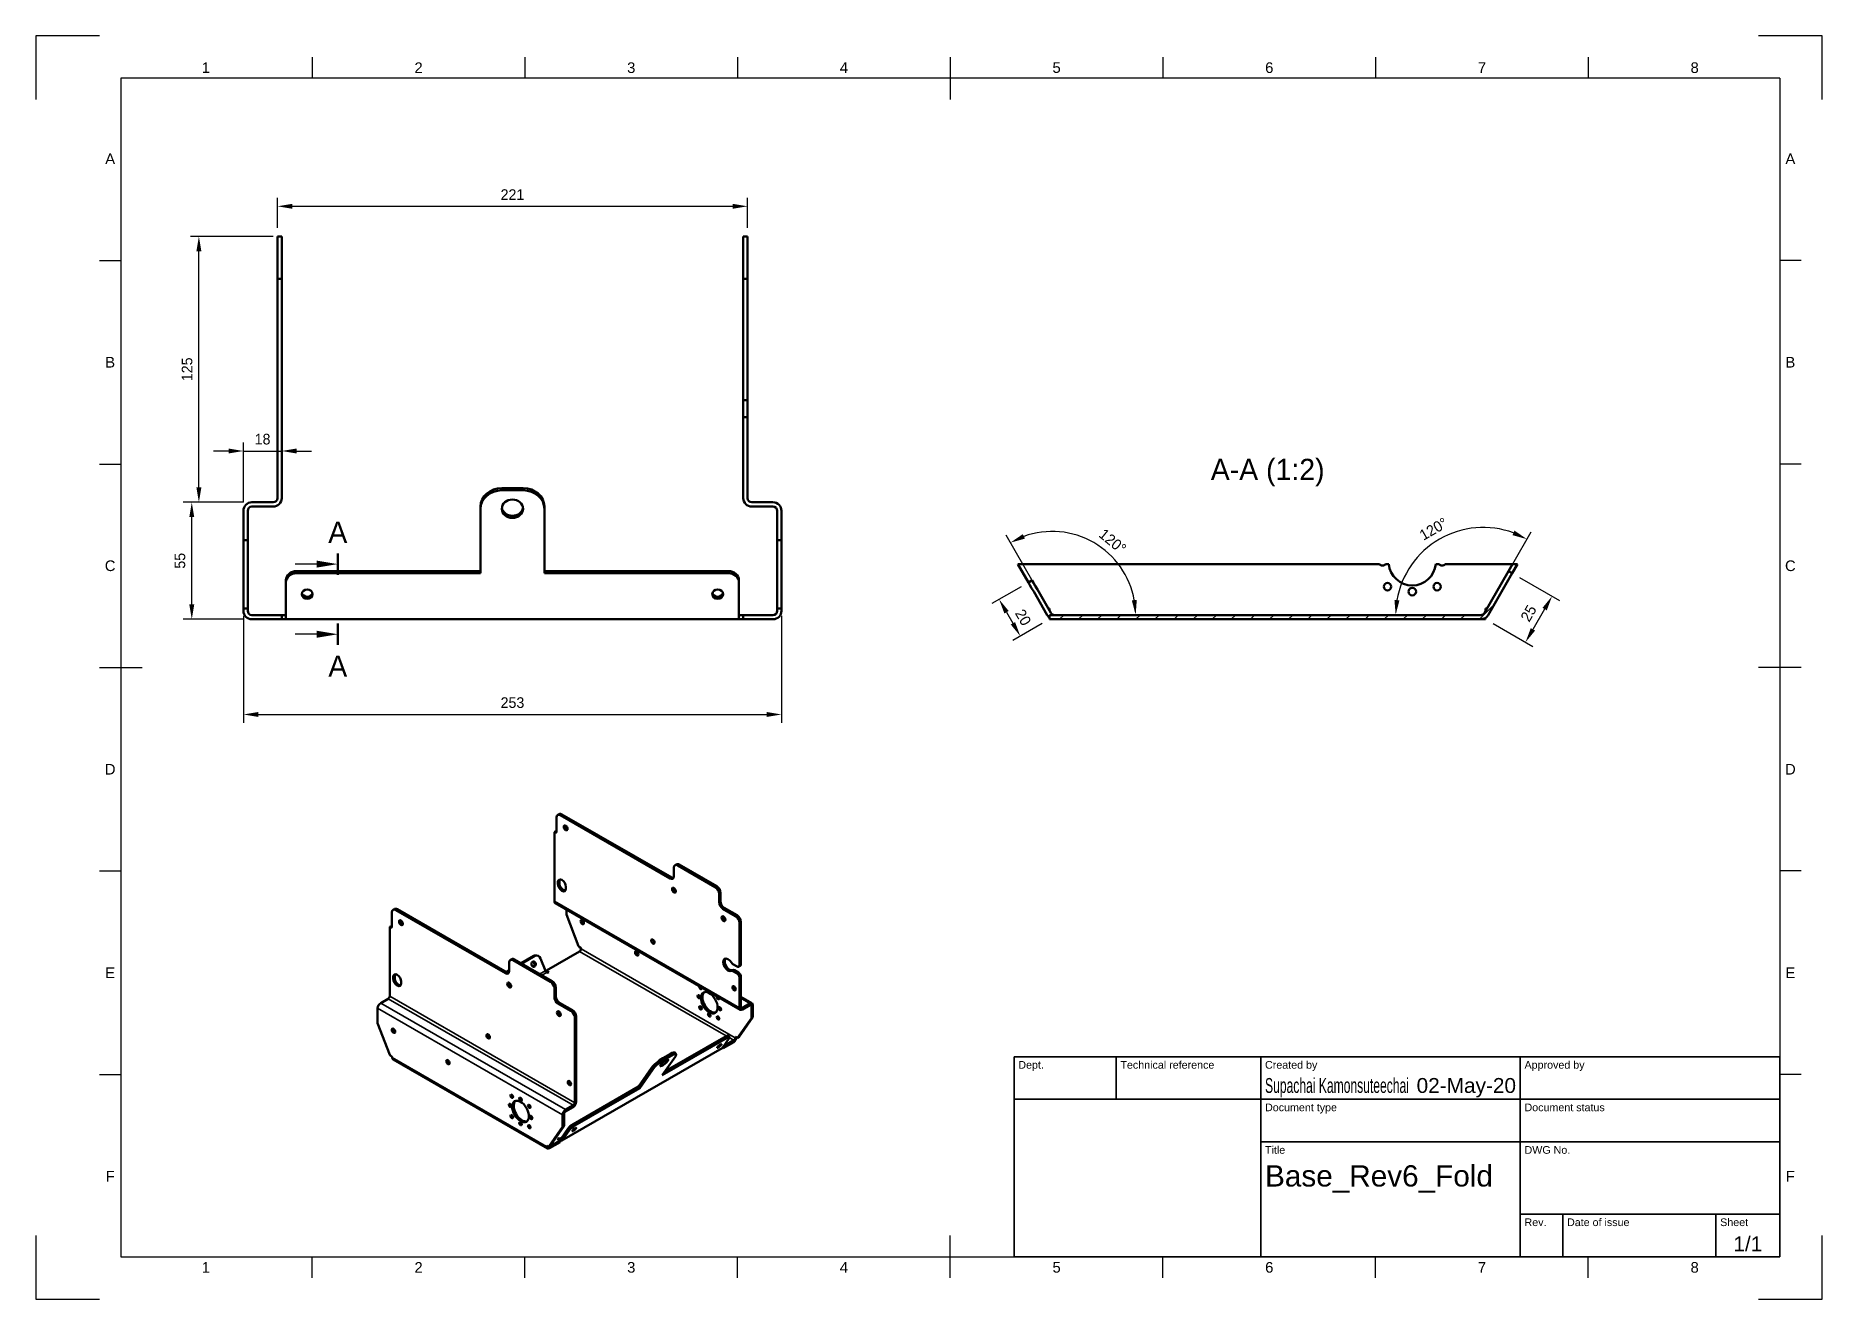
# Model space of a CAD drawing. Header units: millimetres. Extents: x 0 to 420, y 0 to 297.
import ezdxf
from ezdxf.enums import TextEntityAlignment as Align

# ---------------------------------------------------------------- set-up
doc = ezdxf.new("R2010")
doc.units = ezdxf.units.MM
doc.header["$LTSCALE"] = 0.75
for name, color, linetype, lineweight in [('Annotations', 7, 'Continuous', 25), ('Border', 7, 'Continuous', 25), ('Dimensions', 7, 'Continuous', 25), ('Hatching', 7, 'Continuous', 25), ('TitleBlock', 7, 'Continuous', 35), ('Visible', 7, 'Continuous', 50), ('Visible Narrow', 7, 'Continuous', 35)]:
    doc.layers.add(name, color=color, linetype=linetype, lineweight=lineweight)
doc.styles.add('FusionTitle', font='')
doc.styles.get("Standard").update_dxf_attribs({"font": 'Cordia New.ttf'})
doc.styles.get('FusionTitle').set_extended_font_data('Arial Unicode MS')
doc.dimstyles.new('ISO-25', dxfattribs={"dimtxt": 2.5, "dimasz": 3.5, "dimexe": 2, "dimexo": 2, "dimgap": 1.5, "dimtad": 1, "dimdec": 3, "dimdsep": 46, "dimtxsty": 'Standard', "dimcen": 0, "dimclrd": 256, "dimclre": 256, "dimclrt": 256, "dimazin": 2, "dimtp": 0.1, "dimtm": 0.1, "dimtfac": 0.714, "dimtdec": 3, "dimtmove": 0, "dimatfit": 3, "dimfxl": 1, "dimarcsym": 0})

msp = doc.modelspace()

# ---------------------------------------------------------------- texts
at = {"layer": 'Annotations', "insert": (289.616319, 191.051573), "char_height": 5, "width": 29.928423, "attachment_point": 8}
msp.add_mtext('A-A (1:2)', dxfattribs=at)
at = {"layer": 'Annotations', "char_height": 5, "attachment_point": 5}
for insert in [(71.010025, 180.301573), (71.010025, 148.817613)]:
    msp.add_mtext('A', dxfattribs=dict(at, insert=insert))

# ---------------------------------------------------------------- blocks, each defined once
blk = doc.blocks.new('ISO_A3_SHEET')
at = {"layer": 'Border'}
for p, q in [((15, 297), (0, 297)), ((0, 297), (0, 282)), ((420, 297), (405, 297)), ((420, 282), (420, 297)), ((65, 292), (65, 287)), ((115, 292), (115, 287)), ((165, 292), (165, 287)), ((215, 292), (215, 282)), ((265, 292), (265, 287)), ((315, 292), (315, 287)), ((365, 292), (365, 287)), ((410, 287), (20, 287)), ((20, 287), (20, 10)), ((410, 287), (410, 10)), ((15, 244.16666), (20, 244.16666)), ((415, 244.16666), (410, 244.16666)), ((15, 196.33333), (20, 196.33333)), ((415, 196.33333), (410, 196.33333)), ((15, 148.5), (25, 148.5)), ((415, 148.5), (405, 148.5)), ((15, 100.66667), (20, 100.66667)), ((415, 100.66667), (410, 100.66667)), ((15, 52.83334), (20, 52.83334)), ((415, 52.83334), (410, 52.83334)), ((0, 15), (0, 0)), ((215, 5), (215, 15)), ((420, 0), (420, 15)), ((20, 10), (410, 10)), ((65, 5), (65, 10)), ((115, 5), (115, 10)), ((165, 5), (165, 10)), ((265, 5), (265, 10)), ((315, 5), (315, 10)), ((365, 5), (365, 10)), ((0, 0), (15, 0)), ((405, 0), (420, 0))]:
    blk.add_line(p, q, dxfattribs=at)
at = {"layer": 'Border', "style": 'FusionTitle'}
for s, p in [('1', (40, 289.5)), ('2', (90, 289.5)), ('3', (140, 289.5)), ('4', (190, 289.5)), ('5', (240, 289.5)), ('6', (290, 289.5)), ('7', (340, 289.5)), ('8', (390, 289.5)), ('A', (17.5, 268.08333)), ('A', (412.5, 268.08333)), ('B', (17.5, 220.25)), ('B', (412.5, 220.25)), ('C', (17.5, 172.41667)), ('C', (412.5, 172.41667)), ('D', (17.5, 124.58334)), ('D', (412.5, 124.58334)), ('E', (17.5, 76.75001)), ('E', (412.5, 76.75001)), ('F', (17.5, 28.91668)), ('F', (412.5, 28.91668)), ('1', (40, 7.5)), ('2', (90, 7.5)), ('3', (140, 7.5)), ('4', (190, 7.5)), ('5', (240, 7.5)), ('6', (290, 7.5)), ('7', (340, 7.5)), ('8', (390, 7.5))]:
    blk.add_text(s, height=2.5, dxfattribs=at).set_placement(p, align=Align.MIDDLE)
blk = doc.blocks.new('ISO_TITLEBLOCK')
at = {"layer": 'TitleBlock'}
for p, q in [((0, 47), (-180, 47)), ((-180, 47), (-180, 0)), ((-156, 37), (-156, 47)), ((-122, 0), (-122, 47)), ((-61, 0), (-61, 47)), ((0, 0), (0, 47)), ((-180, 37), (0, 37)), ((-122, 27), (0, 27)), ((-61, 10), (0, 10)), ((-51, 0), (-51, 10)), ((-15, 0), (-15, 10)), ((-180, 0), (0, 0))]:
    blk.add_line(p, q, dxfattribs=at)
at = {"layer": 'TitleBlock', "style": 'FusionTitle'}
for s, p in [('Dept.', (-179, 46)), ('Technical reference', (-155, 46)), ('Created by', (-121, 46)), ('Approved by', (-60, 46)), ('Document type', (-121, 36)), ('Document status', (-60, 36)), ('Title', (-121, 26)), ('DWG No.', (-60, 26)), ('Rev.', (-60, 9)), ('Date of issue', (-50, 9)), ('Sheet', (-14, 9))]:
    blk.add_text(s, height=1.8, dxfattribs=at).set_placement(p, align=Align.TOP_LEFT)
for tag, p, height in [('DEPT', (-179, 38.5), 3.5), ('TECHNICAL_REFERENCE', (-155, 38.5), 3.5), ('CREATED_BY', (-121, 38.5), 3.5), ('APPROVED_BY', (-60, 38.5), 3.5), ('DOCUMENT_TYPE', (-121, 28.5), 3.5), ('DOCUMENT_STATUS', (-60, 28.5), 3.5), ('TITLE_1', (-121, 16.5), 5), ('TITLE_2', (-121, 9), 5), ('TITLE_3', (-121, 1.5), 5), ('DATE_OF_ISSUE', (-50, 1.5), 3.5)]:
    blk.add_attdef(tag, p, '', height=height, dxfattribs=at)
for tag, p in [('CREATED_DATE', (-62, 38.5)), ('APPROVED_DATE', (-1, 38.5))]:
    blk.add_attdef(tag, text='', height=3.5, dxfattribs=at).set_placement(p, align=Align.RIGHT)
for tag, height, p in [('DRAWING_NUMBER', 5, (-30.5, 16.6)), ('REV', 3.5, (-56, 3.1)), ('SHEET', 3.5, (-7.5, 3.1))]:
    blk.add_attdef(tag, text='', height=height, dxfattribs=at).set_placement(p, align=Align.MIDDLE)
blk = doc.blocks.new('*D12')
at = {"layer": 'Defpoints', "color": 0, "transparency": 16777216}
for p in [(36.682541, 187.337342), (50.824676, 187.337342), (50.824676, 159.837342)]:
    blk.add_point(p, dxfattribs=at)
at = {"layer": 'Dimensions', "lineweight": -2, "transparency": 16777216}
for p, q in [((48.824676, 187.337342), (34.682541, 187.337342)), ((36.682541, 163.337342), (36.682541, 183.837342)), ((48.824676, 159.837342), (34.682541, 159.837342))]:
    blk.add_line(p, q, dxfattribs=at)
at = {"layer": 'Dimensions', "transparency": 16777216}
for points in [[(36.099207, 183.837342), (37.265874, 183.837342), (36.682541, 187.337342)], [(36.099207, 163.337342), (37.265874, 163.337342), (36.682541, 159.837342)]]:
    blk.add_solid(points, dxfattribs=at)
at = {"layer": 'Dimensions', "transparency": 16777216, "insert": (33.911067, 173.587342), "char_height": 2.5, "attachment_point": 5, "rotation": 90}
blk.add_mtext('55', dxfattribs=at)
blk = doc.blocks.new('*D13')
at = {"layer": 'Defpoints', "color": 0, "transparency": 16777216}
for p in [(38.358893, 249.837342), (57.824676, 249.837342), (50.824676, 187.337342)]:
    blk.add_point(p, dxfattribs=at)
at = {"layer": 'Dimensions', "lineweight": -2, "transparency": 16777216}
for p, q in [((55.824676, 249.837342), (36.358893, 249.837342)), ((38.358893, 190.837342), (38.358893, 246.337342)), ((48.824676, 187.337342), (36.358893, 187.337342))]:
    blk.add_line(p, q, dxfattribs=at)
at = {"layer": 'Dimensions', "transparency": 16777216}
for points in [[(37.775559, 246.337342), (38.942226, 246.337342), (38.358893, 249.837342)], [(37.775559, 190.837342), (38.942226, 190.837342), (38.358893, 187.337342)]]:
    blk.add_solid(points, dxfattribs=at)
at = {"layer": 'Dimensions', "transparency": 16777216, "insert": (35.587419, 218.587342), "char_height": 2.5, "attachment_point": 5, "rotation": 90}
blk.add_mtext('125', dxfattribs=at)
blk = doc.blocks.new('*D14')
at = {"layer": 'Defpoints', "color": 0, "transparency": 16777216}
for p in [(57.824676, 199.387993), (57.824676, 197.976707), (48.824676, 185.337342)]:
    blk.add_point(p, dxfattribs=at)
at = {"layer": 'Dimensions', "lineweight": -2, "transparency": 16777216}
for p, q in [((45.324676, 199.387993), (41.824676, 199.387993)), ((48.824676, 187.337342), (48.824676, 201.387993)), ((48.824676, 199.387993), (57.824676, 199.387993)), ((57.824676, 199.976707), (57.824676, 201.387993)), ((61.324676, 199.387993), (64.824676, 199.387993))]:
    blk.add_line(p, q, dxfattribs=at)
at = {"layer": 'Dimensions', "transparency": 16777216}
for points in [[(45.324676, 199.971327), (45.324676, 198.80466), (48.824676, 199.387993)], [(61.324676, 199.971327), (61.324676, 198.80466), (57.824676, 199.387993)]]:
    blk.add_solid(points, dxfattribs=at)
at = {"layer": 'Dimensions', "transparency": 16777216, "insert": (53.324676, 202.159466), "char_height": 2.5, "attachment_point": 5}
blk.add_mtext('18', dxfattribs=at)
blk = doc.blocks.new('*D15')
at = {"layer": 'Defpoints', "color": 0, "transparency": 16777216}
for p in [(48.824676, 162.644753), (175.324676, 162.644753), (175.324676, 137.458729)]:
    blk.add_point(p, dxfattribs=at)
at = {"layer": 'Dimensions', "lineweight": -2, "transparency": 16777216}
for p, q in [((48.824676, 160.644753), (48.824676, 135.458729)), ((175.324676, 160.644753), (175.324676, 135.458729)), ((52.324676, 137.458729), (171.824676, 137.458729))]:
    blk.add_line(p, q, dxfattribs=at)
at = {"layer": 'Dimensions', "transparency": 16777216}
for points in [[(52.324676, 138.042062), (52.324676, 136.875396), (48.824676, 137.458729)], [(171.824676, 138.042062), (171.824676, 136.875396), (175.324676, 137.458729)]]:
    blk.add_solid(points, dxfattribs=at)
at = {"layer": 'Dimensions', "transparency": 16777216, "insert": (112.074676, 140.230202), "char_height": 2.5, "attachment_point": 5}
blk.add_mtext('253', dxfattribs=at)
blk = doc.blocks.new('*D16')
at = {"layer": 'Defpoints', "color": 0, "transparency": 16777216}
for p in [(167.324676, 256.90841), (56.824676, 249.837342), (167.324676, 249.837342)]:
    blk.add_point(p, dxfattribs=at)
at = {"layer": 'Dimensions', "lineweight": -2, "transparency": 16777216}
for p, q in [((56.824676, 251.837342), (56.824676, 258.90841)), ((60.324676, 256.90841), (163.824676, 256.90841)), ((167.324676, 251.837342), (167.324676, 258.90841))]:
    blk.add_line(p, q, dxfattribs=at)
at = {"layer": 'Dimensions', "transparency": 16777216}
for points in [[(60.324676, 257.491743), (60.324676, 256.325077), (56.824676, 256.90841)], [(163.824676, 257.491743), (163.824676, 256.325077), (167.324676, 256.90841)]]:
    blk.add_solid(points, dxfattribs=at)
at = {"layer": 'Dimensions', "transparency": 16777216, "insert": (112.074676, 259.65841), "char_height": 2.5, "attachment_point": 5}
blk.add_mtext('221', dxfattribs=at)
blk = doc.blocks.new('*D17')
at = {"layer": 'Defpoints', "color": 0, "transparency": 16777216}
for p in [(233.366319, 168.497596), (238.366319, 159.837342), (231.479668, 155.861333)]:
    blk.add_point(p, dxfattribs=at)
at = {"layer": 'Dimensions', "lineweight": -2, "transparency": 16777216}
for p, q in [((231.634268, 167.497596), (224.747617, 163.521587)), ((228.229668, 161.490498), (229.729668, 158.892421)), ((236.634268, 158.837342), (229.747617, 154.861333))]:
    blk.add_line(p, q, dxfattribs=at)
at = {"layer": 'Dimensions', "transparency": 16777216}
for points in [[(228.734849, 161.782164), (227.724486, 161.198831), (226.479668, 164.521587)], [(230.234849, 159.184088), (229.224486, 158.600755), (231.479668, 155.861333)]]:
    blk.add_solid(points, dxfattribs=at)
at = {"layer": 'Dimensions', "transparency": 16777216, "insert": (232.129834, 160.278158), "char_height": 2.5, "attachment_point": 5, "rotation": 300.00001157}
blk.add_mtext('20', dxfattribs=at)
blk = doc.blocks.new('*D18')
at = {"layer": 'Defpoints', "color": 0, "transparency": 16777216}
for p in [(242.353723, 180.176719), (235.482344, 166.832533), (238.366319, 160.837342), (238.654994, 161.337342), (339.711618, 160.837342)]:
    blk.add_point(p, dxfattribs=at)
at = {"layer": 'Dimensions', "lineweight": -2, "transparency": 16777216}
blk.add_line((234.482344, 168.564584), (228.12481, 179.576155), dxfattribs=at)
blk.add_arc((238.943669, 160.837342), 19.637717, 10.225302, 109.774698, dxfattribs=at)
at = {"layer": 'Dimensions', "transparency": 16777216}
for points in [[(232.545277, 178.787865), (232.054302, 179.846192), (229.12481, 177.844104)], [(258.850499, 164.3754), (257.688474, 164.271434), (258.581386, 160.837342)]]:
    blk.add_solid(points, dxfattribs=at)
at = {"layer": 'Dimensions', "transparency": 16777216, "insert": (253.150452, 178.167638), "char_height": 2.5, "attachment_point": 5, "rotation": 320.65629936}
blk.add_mtext('120°', dxfattribs=at)
blk = doc.blocks.new('*D19')
at = {"layer": 'Defpoints', "color": 0, "transparency": 16777216}
for p in [(336.715269, 181.1048), (346.250293, 171.16266), (238.366319, 160.837342), (339.711618, 160.837342), (340.577643, 161.337342)]:
    blk.add_point(p, dxfattribs=at)
at = {"layer": 'Dimensions', "lineweight": -2, "transparency": 16777216}
blk.add_line((347.250293, 172.894711), (351.579027, 180.392297), dxfattribs=at)
blk.add_arc((340.288968, 160.837342), 20.580116, 69.755906, 170.244094, dxfattribs=at)
at = {"layer": 'Dimensions', "transparency": 16777216}
for points in [[(347.65776, 180.674316), (347.162454, 179.61801), (350.579027, 178.660246)], [(320.58769, 164.275063), (319.425249, 164.374268), (319.708852, 160.837342)]]:
    blk.add_solid(points, dxfattribs=at)
at = {"layer": 'Dimensions', "transparency": 16777216, "insert": (328.613174, 181.060412), "char_height": 2.5, "attachment_point": 5, "rotation": 30.00001157}
blk.add_mtext('120°', dxfattribs=at)
blk = doc.blocks.new('*D20')
at = {"layer": 'Defpoints', "color": 0, "transparency": 16777216}
for p in [(347.116319, 170.66266), (340.866319, 159.837342), (350.22836, 154.432165)]:
    blk.add_point(p, dxfattribs=at)
at = {"layer": 'Dimensions', "lineweight": -2, "transparency": 16777216}
for p, q in [((348.848369, 169.66266), (358.210411, 164.257483)), ((354.72836, 162.226394), (351.97836, 157.463254)), ((342.598369, 158.837342), (351.960411, 153.432165))]:
    blk.add_line(p, q, dxfattribs=at)
at = {"layer": 'Dimensions', "transparency": 16777216}
for points in [[(354.223179, 162.51806), (355.233542, 161.934727), (356.47836, 165.257483)], [(351.473179, 157.754921), (352.483542, 157.171587), (350.22836, 154.432165)]]:
    blk.add_solid(points, dxfattribs=at)
at = {"layer": 'Dimensions', "transparency": 16777216, "insert": (350.953194, 161.23056), "char_height": 2.5, "attachment_point": 5, "rotation": 59.99998843}
blk.add_mtext('25', dxfattribs=at)

# ---------------------------------------------------------------- dimensions: what is measured, and where the dimension line sits
at = {"layer": 'Dimensions'}
for p1, p2, distance, picture, middle in [((56.824676, 249.837342), (167.324676, 249.837342), 7.071068, '*D16', (112.074676, 259.65841)), ((347.116319, 170.66266), (340.866319, 159.837342), 10.810354, '*D20', (350.953194, 161.23056))]:
    dim = msp.add_aligned_dim(p1=p1, p2=p2, distance=distance, dimstyle='ISO-25', override={"dimlfac": 2, "dimclrd": 256, "dimclre": 256}, dxfattribs=at)
    dim.commit()
    dim.dimension.update_dxf_attribs({"geometry": picture, "text_midpoint": middle})
for base, p1, p2, angle, picture, middle in [((38.358893, 249.837342), (50.824676, 187.337342), (57.824676, 249.837342), 90, '*D13', (35.587419, 218.587342)), ((36.682541, 187.337342), (50.824676, 159.837342), (50.824676, 187.337342), 90, '*D12', (33.911067, 173.587342)), ((175.324676, 137.458729), (48.824676, 162.644753), (175.324676, 162.644753), 180, '*D15', (112.074676, 140.230202))]:
    dim = msp.add_linear_dim(base=base, p1=p1, p2=p2, angle=angle, dimstyle='ISO-25', override={"dimlfac": 2, "dimclrd": 256, "dimclre": 256}, dxfattribs=at)
    dim.commit()
    dim.dimension.update_dxf_attribs({"geometry": picture, "text_midpoint": middle})
dim = msp.add_linear_dim(base=(57.824676, 199.387993), p1=(48.824676, 185.337342), p2=(57.824676, 197.976707), dimstyle='ISO-25', override={"dimlfac": 2, "dimclrd": 256, "dimclre": 256}, dxfattribs=at)
dim.commit()
dim.dimension.update_dxf_attribs({"geometry": '*D14', "text_midpoint": (53.324676, 202.159466)})
dim = msp.add_angular_dim_2l(base=(242.353723, 180.176719), line1=((339.711618, 160.837342), (238.366319, 160.837342)), line2=((235.482344, 166.832533), (238.654994, 161.337342)), dimstyle='ISO-25', override={"dimlfac": 2}, dxfattribs=at)
dim.commit()
dim.dimension.update_dxf_attribs({"geometry": '*D18', "text_midpoint": (251.393418, 176.024301), "dimtype": 162})
dim = msp.add_angular_dim_2l(base=(336.715269, 181.1048), line1=((346.250293, 171.16266), (340.577643, 161.337342)), line2=((339.711618, 160.837342), (238.366319, 160.837342)), dimstyle='ISO-25', override={"dimlfac": 2, "dimclrd": 256, "dimclre": 256}, dxfattribs=at)
dim.commit()
dim.dimension.update_dxf_attribs({"geometry": '*D19', "text_midpoint": (328.613174, 181.060412)})
dim = msp.add_linear_dim(base=(231.479668, 155.861333), p1=(233.366319, 168.497596), p2=(238.366319, 159.837342), angle=300.00000011, dimstyle='ISO-25', override={"dimlfac": 2}, dxfattribs=at)
dim.commit()
dim.dimension.update_dxf_attribs({"geometry": '*D17', "text_midpoint": (229.729668, 158.892421), "dimtype": 161})

# ---------------------------------------------------------------- hatches: boundary and pattern name
at = {"layer": 'Hatching'}
h = msp.add_hatch(dxfattribs=at)
h.set_pattern_fill('ANSI31', color=256, style=0)
edge = h.paths.add_edge_path(flags=0)
edge.add_line((238.366319, 159.837342), (339.711618, 159.837342))
edge.add_ellipse((339.711618, 161.837342), major_axis=(0, -2), ratio=1, start_angle=0, end_angle=60)
edge.add_line((341.443669, 160.837342), (347.116319, 170.66266))
edge.add_line((347.116319, 170.66266), (346.250293, 171.16266))
edge.add_line((346.250293, 171.16266), (340.577643, 161.337342))
edge.add_ellipse((339.711618, 161.837342), major_axis=(0.866025, -0.5), ratio=1, start_angle=300, end_angle=360, ccw=False)
edge.add_line((339.711618, 160.837342), (238.366319, 160.837342))
edge.add_line((238.366319, 160.837342), (238.366319, 159.837342))

# ---------------------------------------------------------------- linework, layer by layer
at = {"layer": 'Annotations'}
for p, q in [((66.010025, 172.801573), (61.010025, 172.801573)), ((66.010025, 156.317613), (61.010025, 156.317613))]:
    msp.add_line(p, q, dxfattribs=at)
at = {"layer": 'Annotations', "linetype": 'Continuous', "lineweight": 50}
for p, q in [((71.010025, 175.301573), (71.010025, 170.301573)), ((71.010025, 153.817613), (71.010025, 158.817613))]:
    msp.add_line(p, q, dxfattribs=at)
at = {"layer": 'Annotations'}
for points in [[(66.010025, 173.634906), (71.010025, 172.801573), (66.010025, 171.968239)], [(66.010025, 157.150946), (71.010025, 156.317613), (66.010025, 155.484279)]]:
    msp.add_solid(points, dxfattribs=at)
at = {"layer": 'Visible'}
for p, q in [((57.824676, 249.837342, 42.125), (56.824676, 249.837342, 42.125)), ((167.324676, 249.837342, 42.125), (166.324676, 249.837342, 42.125)), ((56.824676, 242.337342, 44.625), (56.824676, 247.337342, 44.625)), ((57.824676, 247.337342, 44.625), (57.824676, 242.337342, 44.625)), ((166.324676, 242.337342, 44.625), (166.324676, 247.337342, 44.625)), ((167.324676, 247.337342, 44.625), (167.324676, 242.337342, 44.625)), ((57.824676, 239.837342, 55.625), (56.824676, 239.837342, 55.625)), ((167.324676, 239.837342, 55.625), (166.324676, 239.837342, 55.625)), ((56.824676, 237.337342, 58.125), (56.824676, 188.337342, 58.125)), ((57.824676, 237.337342, 58.125), (57.824676, 188.337342, 58.125)), ((166.324676, 212.837342, 58.125), (166.324676, 237.337342, 58.125)), ((167.324676, 237.337342, 58.125), (167.324676, 212.837342, 58.125)), ((166.324676, 211.337342, 56.625), (167.324676, 211.337342, 56.625)), ((167.324676, 207.337342, 56.625), (166.324676, 207.337342, 56.625)), ((166.324676, 188.337342, 58.125), (166.324676, 205.837342, 58.125)), ((167.324676, 205.837342, 58.125), (167.324676, 188.337342, 58.125)), ((114.574676, 190.648231, 64.008975), (109.574676, 190.648231, 64.008975)), ((109.574676, 190.148231, 64.875), (114.574676, 190.148231, 64.875)), ((48.824676, 178.456888, 58.125), (48.824676, 185.337342, 58.125)), ((49.824676, 178.456888, 58.125), (49.824676, 185.337342, 58.125)), ((50.824676, 187.337342, 58.125), (55.824676, 187.337342, 58.125)), ((55.824676, 186.337342, 58.125), (50.824676, 186.337342, 58.125)), ((104.574676, 186.318104, 61.508975), (104.574676, 185.818104, 62.375)), ((104.574676, 170.66266, 53.625), (104.574676, 185.818104, 62.375)), ((119.574676, 185.818104, 62.375), (119.574676, 186.318104, 61.508975)), ((119.574676, 170.66266, 53.625), (119.574676, 185.818104, 62.375)), ((168.324676, 187.337342, 58.125), (173.324676, 187.337342, 58.125)), ((168.324676, 186.337342, 58.125), (173.324676, 186.337342, 58.125)), ((174.324676, 178.456888, 58.125), (174.324676, 185.337342, 58.125)), ((175.324676, 185.337342, 58.125), (175.324676, 178.456888, 58.125)), ((48.824676, 162.644753, 48.99586), (48.824676, 178.456888, 58.125)), ((48.824676, 178.456888, 58.125), (49.824676, 178.456888, 58.125)), ((49.824676, 178.456888, 58.125), (49.824676, 162.644753, 48.99586)), ((174.324676, 162.644753, 48.99586), (174.324676, 178.456888, 58.125)), ((174.324676, 178.456888, 58.125), (175.324676, 178.456888, 58.125)), ((175.324676, 178.456888, 58.125), (175.324676, 162.644753, 48.99586)), ((58.824676, 168.997596, 51.508975), (58.824676, 168.497596, 52.375)), ((58.824676, 168.497596, 52.375), (58.824676, 160.837342, 47.95235)), ((61.324676, 171.16266, 52.758975), (104.574676, 171.16266, 52.758975)), ((104.574676, 170.66266, 53.625), (61.324676, 170.66266, 53.625)), ((119.574676, 171.16266, 52.758975), (162.824676, 171.16266, 52.758975)), ((162.824676, 170.66266, 53.625), (119.574676, 170.66266, 53.625)), ((165.324676, 168.497596, 52.375), (165.324676, 168.997596, 51.508975)), ((165.324676, 160.837342, 47.95235), (165.324676, 168.497596, 52.375)), ((48.824676, 161.837342, 47.375), (48.824676, 162.332253, 47.375)), ((49.824676, 162.332253, 48.454594), (48.824676, 162.332253, 48.454594)), ((49.824676, 161.837342, 47.375), (49.824676, 162.332253, 47.375)), ((50.824676, 160.837342, 47.375), (57.824676, 160.837342, 47.375)), ((50.824676, 159.837342, 47.375), (57.824676, 159.837342, 47.375)), ((57.824676, 159.837342, 47.375), (57.824676, 160.837342, 47.375)), ((57.824676, 160.837342, 45.720299), (58.824676, 160.837342, 45.720299)), ((58.824676, 159.837342, 45.720299), (57.824676, 159.837342, 45.720299)), ((165.324676, 159.837342, 46.220299), (58.824676, 159.837342, 46.220299)), ((165.324676, 160.837342, 45.720299), (166.324676, 160.837342, 45.720299)), ((166.324676, 159.837342, 45.720299), (165.324676, 159.837342, 45.720299)), ((166.324676, 160.837342, 47.375), (173.324676, 160.837342, 47.375)), ((166.324676, 160.837342, 47.375), (166.324676, 159.837342, 47.375)), ((166.324676, 159.837342, 47.375), (173.324676, 159.837342, 47.375)), ((174.324676, 161.837342, 47.375), (174.324676, 162.332253, 47.375)), ((175.324676, 162.332253, 48.454594), (174.324676, 162.332253, 48.454594)), ((175.324676, 162.332253, 47.375), (175.324676, 161.837342, 47.375))]:
    msp.add_line(p, q, dxfattribs=at)
at = {"layer": 'Visible', "extrusion": (1, -2e-16, 0)}
for p, q in [((230.881417, 172.801573, -51.157326), (315.924527, 172.801573, -51.157326)), ((230.881417, 172.801573, -51.157326), (233.366319, 168.497596, -51.157326)), ((317.308111, 172.801573, -51.157326), (318.092239, 172.801573, -51.157326)), ((329.140398, 172.801573, -51.157326), (329.924527, 172.801573, -51.157326)), ((331.308111, 172.801573, -51.157326), (347.19652, 172.801573, -51.157326)), ((346.250293, 171.16266, 18.592674), (347.19652, 172.801573, 18.592674)), ((347.116319, 170.66266, 18.592674), (348.351221, 172.801573, 18.592674)), ((347.19652, 172.801573, 18.592674), (348.351221, 172.801573, 18.592674)), ((234.232344, 168.997596, 46.842674), (233.366319, 168.497596, 46.842674)), ((346.250293, 171.16266, 52.157326), (340.577643, 161.337342, 52.157326)), ((341.443669, 160.837342, 52.157326), (347.116319, 170.66266, 52.157326)), ((347.116319, 170.66266, 52.157326), (346.250293, 171.16266, 52.157326)), ((237.788968, 160.837342, 49.342674), (234.616319, 166.332533, 49.342674)), ((235.482344, 166.832533, 49.342674), (238.654994, 161.337342, 49.342674)), ((238.077643, 162.337342, -51.157326), (238.366319, 162.337342, -51.157326)), ((238.366319, 161.837342, -51.157326), (238.366319, 162.337342, -51.157326)), ((339.711618, 160.837342, 52.157326), (238.366319, 160.837342, 52.157326)), ((238.366319, 160.837342, 52.157326), (238.366319, 159.837342, 52.157326)), ((238.366319, 159.837342, 52.157326), (339.711618, 159.837342, 52.157326)), ((340.866319, 159.837342, -43.157326), (339.711618, 159.837342, -43.157326)), ((340.866319, 161.837342, -51.157326), (340.866319, 162.337342, -51.157326)), ((340.866319, 162.337342, -51.157326), (341.154994, 162.337342, -51.157326)), ((340.866319, 160.204349, -43.157326), (340.866319, 159.837342, -43.157326))]:
    msp.add_line(p, q, dxfattribs=at)
at = {"layer": 'Visible', "extrusion": (0.707107, -0.407196, 0.578093)}
for p, q in [((123.07092, 114.044748, -24.207779), (122.717367, 113.84115, -23.918732)), ((149.150554, 98.917211, -2.098506), (123.341157, 113.779855, -23.198905)), ((123.69471, 113.983453, -23.487952), (149.504108, 99.120809, -2.387553)), ((121.926943, 109.688964, -27.810262), (121.926943, 93.542408, -39.18353)), ((121.978962, 109.80381, -27.665738), (122.332515, 110.007408, -27.954785)), ((122.280497, 109.689752, -27.37725), (122.10372, 109.791551, -27.521773)), ((122.457273, 113.266916, -24.641349), (122.457273, 109.79234, -27.088761)), ((150.034438, 101.474018, 0.783591), (150.034438, 99.430151, -0.656063)), ((150.294531, 102.048253, 1.506208), (150.648084, 102.251851, 1.217161)), ((159.757156, 96.897011, 9.452199), (150.918321, 101.986958, 2.226035)), ((151.271875, 102.190556, 1.936988), (160.110709, 97.100609, 9.163152)), ((122.766633, 97.615236, -35.287639), (122.766633, 98.024009, -34.999708)), ((123.120186, 98.227607, -35.288755), (123.120186, 97.818833, -35.576685)), ((124.622788, 96.95512, -33.482214), (124.622788, 96.546347, -33.770144)), ((165.622085, 68.040484, -4.208897), (122.135018, 93.08302, -39.761623)), ((160.641039, 93.322215, 8.015334), (160.641039, 95.366083, 9.454988)), ((160.994593, 95.569681, 9.165941), (160.994593, 93.525813, 7.726287)), ((83.743177, 90.97295, 7.009249), (83.743177, 87.498375, 4.561837)), ((84.356824, 91.750783, 7.442819), (84.00327, 91.547185, 7.731866)), ((110.436458, 76.623246, 29.552092), (84.627061, 91.48589, 8.451693)), ((84.980614, 91.689487, 8.162646), (110.790011, 76.826844, 29.263045)), ((124.75537, 90.424306, -44.839501), (124.75537, 91.574059, -44.029641)), ((124.75537, 90.424306, -44.839501), (127.629456, 83.013664, -46.543892)), ((164.530127, 90.060705, 10.475019), (161.524923, 91.791286, 8.018123)), ((161.878476, 91.994884, 7.729076), (164.88368, 90.264302, 10.185972)), ((165.41401, 78.514824, 3.423502), (165.41401, 88.529776, 10.477808)), ((165.767564, 88.733374, 10.188761), (165.767564, 78.718422, 3.134456)), ((83.212847, 87.394998, 3.840336), (83.212847, 71.248442, -7.532932)), ((83.264866, 87.509845, 3.98486), (83.618419, 87.713443, 3.695813)), ((83.5664, 87.395787, 4.273348), (83.389624, 87.497586, 4.128825)), ((111.580435, 79.754288, 33.156806), (111.933988, 79.957886, 32.867759)), ((112.557778, 79.89659, 33.587586), (121.396613, 74.806644, 40.81375)), ((114.115157, 78.999756, -35.763559), (117.065584, 80.698794, -38.175673)), ((117.37177, 80.72686, -37.781386), (114.243881, 78.925628, -35.224189)), ((117.699612, 80.832123, -38.043466), (117.393426, 80.804058, -38.437753)), ((118.697596, 80.096336, -38.766082), (119.819297, 77.204103, -39.431274)), ((127.848963, 81.741241, -46.306751), (120.070788, 77.262088, -39.947726)), ((127.848963, 82.761597, -46.452947), (128.202516, 82.557999, -46.163901)), ((128.202516, 82.353612, -46.307866), (128.202516, 82.557999, -46.163901)), ((84.052536, 75.32127, -3.637041), (84.052536, 75.730044, -3.34911)), ((84.40609, 75.933642, -3.638156), (84.40609, 75.524868, -3.926087)), ((110.565923, 76.955888, -32.861893), (111.320342, 77.390329, -33.478666)), ((111.320342, 77.242074, -32.834057), (110.694647, 76.88176, -32.322523)), ((111.320342, 79.180053, 32.434189), (111.320342, 77.136185, 30.994535)), ((121.04306, 74.603046, 41.102797), (112.204225, 79.692992, 33.876633)), ((120.070788, 77.262088, -39.947726), (120.655813, 76.925194, -39.469441)), ((120.070788, 76.859813, -40.231079), (120.070788, 77.262088, -39.947726)), ((120.30226, 76.721597, -39.180394), (120.125483, 76.823395, -39.324918)), ((120.655813, 76.925194, -39.469441), (120.30226, 76.721597, -39.180394)), ((163.897729, 78.774832, 1.751974), (164.88368, 78.20706, 2.558036)), ((164.88368, 76.571966, 1.406313), (163.897729, 77.139738, 0.600251)), ((164.251282, 77.343335, 0.311204), (165.237234, 76.775564, 1.117266)), ((165.257954, 78.170283, 2.989932), (165.611508, 78.373881, 2.700886)), ((165.41401, 68.499871, -3.630804), (165.41401, 75.653409, 1.407986)), ((165.767564, 75.857007, 1.11894), (165.767564, 68.703469, -3.91985)), ((85.908692, 74.661155, -1.831615), (85.908692, 74.252382, -2.119546)), ((121.926943, 71.02825, 39.665932), (121.926943, 73.072117, 41.105586)), ((122.280497, 73.275715, 40.81654), (122.280497, 71.231847, 39.376885)), ((80.38442, 68.393339, -6.084352), (80.38442, 64.872775, -8.564158)), ((82.859294, 70.636071, -7.531816), (81.091527, 69.618082, -6.086584)), ((125.816031, 67.766739, 42.125617), (122.810827, 69.497321, 39.668721)), ((123.16438, 69.700919, 39.379675), (126.169584, 67.970337, 41.83657)), ((165.767564, 71.07428, -8.660184), (168.387916, 69.565319, -6.517922)), ((166.121117, 68.498294, -4.496828), (167.888884, 69.516283, -5.94206)), ((166.121117, 68.08952, -4.784758), (167.888884, 69.107509, -6.229991)), ((168.242437, 66.089786, -8.788064), (168.242437, 68.902334, -6.806969)), ((168.595991, 69.105931, -7.096015), (168.595991, 66.293384, -9.07711)), ((80.38442, 64.872775, -8.564158), (83.258505, 57.462133, -10.268549)), ((126.699914, 66.235811, 42.128406), (126.699914, 46.205906, 28.019794)), ((127.053467, 66.439409, 41.83936), (127.053467, 46.409504, 27.730748)), ((165.014799, 61.484877, -15.979612), (168.242437, 66.089786, -8.788064)), ((168.595991, 66.293384, -9.07711), (165.368352, 61.688474, -16.268658)), ((168.242437, 66.089786, -8.788064), (168.595991, 66.293384, -9.07711)), ((161.350542, 59.020962, -14.412937), (123.697106, 37.33779, 16.370521)), ((162.585583, 61.478526, -9.008937), (147.294399, 52.672919, 3.492327)), ((147.949072, 53.606949, 2.600423), (162.279397, 61.859234, -9.115293)), ((161.613311, 59.038502, -14.944083), (161.463092, 59.125007, -15.066895)), ((161.463882, 59.12613, -14.200225), (163.027525, 61.356998, -10.71625)), ((161.613311, 59.038502, -14.944083), (164.088185, 60.463687, -16.967409)), ((161.613311, 59.339323, -14.732192), (161.613311, 59.038502, -14.944083)), ((161.740188, 59.520339, -14.75988), (164.088185, 60.87246, -16.679478)), ((162.811516, 62.012104, -10.09999), (163.117702, 61.631397, -9.993633)), ((164.441738, 61.484832, -16.680594), (164.441738, 61.689219, -16.536629)), ((164.441738, 61.689219, -16.536629), (164.795292, 61.485621, -16.247582)), ((165.332933, 61.655609, -16.335131), (164.97938, 61.452012, -16.046084)), ((83.478012, 57.210066, -10.177604), (83.831565, 57.006468, -9.888558)), ((83.831565, 57.006468, -9.888558), (83.831565, 56.802081, -10.032523)), ((120.278862, 35.473913, 19.016656), (84.03964, 56.342693, -10.610616)), ((147.294399, 52.672919, 3.492327), (150.387991, 57.086583, 10.385205)), ((149.197921, 57.710348, 13.693475), (147.430155, 56.692359, 15.138707)), ((147.736341, 56.311651, 15.245064), (149.504108, 57.32964, 13.799831)), ((150.568346, 57.635381, 11.830437), (150.26216, 58.016089, 11.724081)), ((141.684912, 49.999659, 7.721669), (144.778504, 54.413323, 14.614547)), ((141.991098, 49.618951, 7.828025), (145.08469, 54.032615, 14.720903)), ((126.393728, 41.194052, 20.222933), (141.684912, 49.999659, 7.721669)), ((141.991098, 49.618951, 7.828025), (126.699914, 40.813344, 20.329289)), ((141.991098, 49.618951, 7.828025), (141.684912, 49.999659, 7.721669)), ((123.871487, 40.538255, 27.487279), (123.871487, 43.350803, 29.468374)), ((124.22504, 40.741853, 27.198233), (124.22504, 43.5544, 29.179328)), ((124.578594, 44.575545, 29.466143), (126.346361, 45.593535, 28.02091)), ((126.346361, 45.184761, 27.732979), (124.578594, 44.166772, 29.178212)), ((120.643848, 35.933346, 20.295731), (123.871487, 40.538255, 27.487279)), ((124.22504, 40.741853, 27.198233), (120.997402, 36.136943, 20.006685)), ((122.667743, 37.693801, 16.227114), (123.021297, 37.897399, 15.938067)), ((123.021297, 37.897399, 15.938067), (123.198074, 37.7956, 16.08259)), ((123.021297, 37.897399, 15.938067), (123.021297, 37.490204, 15.651248)), ((125.067903, 40.054534, 19.960852), (123.50426, 37.823666, 16.476877)), ((125.374089, 39.673826, 20.067209), (123.810446, 37.442959, 16.583234)), ((123.871487, 40.538255, 27.487279), (124.22504, 40.741853, 27.198233)), ((120.070788, 35.933301, 19.594749), (120.070788, 36.137688, 19.738714)), ((120.070788, 36.137688, 19.738714), (120.424341, 35.93409, 20.027761)), ((120.961983, 36.104078, 19.940212), (120.60843, 35.900481, 20.229259)), ((120.777895, 35.931723, 18.728725), (123.252768, 37.356908, 16.705399)), ((120.777895, 35.522949, 18.440794), (123.252768, 36.948134, 16.417468)), ((123.252768, 37.356908, 16.705399), (122.667743, 37.693801, 16.227114)), ((123.252768, 36.948134, 16.417468), (123.252768, 37.356908, 16.705399))]:
    msp.add_line(p, q, dxfattribs=at)
at = {"layer": 'Visible', "extrusion": (0, 0.5, -0.866025)}
for centre, radius in [((-112.074676, 192.110699, 38.890718), 2.5), ((-63.824676, 168.938049, 38.890718), 1.275), ((-160.324676, 168.938049, 38.890718), 1.275)]:
    msp.add_circle(centre, radius, dxfattribs=at)
at = {"layer": 'Visible', "extrusion": (0, 3.7e-15, -1)}
for centre in [(-317.782688, 167.503711, 51.157326), (-329.44995, 167.503711, 51.157326), (-323.616319, 166.337342, 51.157326)]:
    msp.add_circle(centre, 0.875, dxfattribs=at)
at = {"layer": 'Visible', "extrusion": (0.707107, 0.407196, -0.578093)}
for centre, radius in [((33.865185, 74.983153, 146.957165), 0.6375), ((8.458613, 100.488174, 146.957165), 0.6375), ((33.865185, 74.983153, 92.207165), 0.6375), ((12.709753, 56.061897, 150.957165), 0.5625), ((-3.168423, 112.160263, 146.957165), 0.6375), ((0.469151, 82.649143, 146.957165), 0.5625), ((-0.064107, 68.885255, 150.957165), 0.5625), ((8.458613, 100.488174, 92.207165), 0.6375), ((-16.149194, 81.97417, 150.957165), 0.4375), ((-18.619278, 84.453825, 150.957165), 2.775), ((-18.585778, 101.777909, 146.957165), 0.5625), ((-3.168423, 112.160263, 92.207165), 0.6375), ((-18.627254, 80.328833, 150.957165), 0.4375), ((-21.098932, 81.983742, 150.957165), 0.4375), ((-21.089361, 86.93348, 150.957165), 0.4375), ((12.709753, 56.061897, 88.207165), 0.5625), ((-22.74427, 84.461802, 150.957165), 0.4375), ((0.469151, 82.649143, 92.207165), 0.5625), ((-0.064107, 68.885255, 88.207165), 0.5625), ((-18.585778, 101.777909, 92.207165), 0.5625), ((-14.494285, 84.445849, 88.207165), 0.4375), ((-18.619278, 84.453825, 88.207165), 2.775), ((-16.139623, 86.923909, 88.207165), 0.4375), ((-16.149194, 81.97417, 88.207165), 0.4375), ((-18.627254, 80.328833, 88.207165), 0.4375), ((-18.611301, 88.578817, 88.207165), 0.4375), ((-21.089361, 86.93348, 88.207165), 0.4375), ((-21.098932, 81.983742, 88.207165), 0.4375), ((-22.74427, 84.461802, 88.207165), 0.4375)]:
    msp.add_circle(centre, radius, dxfattribs=at)
at = {"layer": 'Visible', "extrusion": (-0.612372, -0.056132, -0.788574)}
msp.add_circle((-67.758681, -120.579786, -46.61315), 0.6375, dxfattribs=at)
at = {"layer": 'Visible', "extrusion": (-0.612372, 0.761415, -0.212712)}
for centre, radius in [((-162.538279, -21.83376, -50.83592), 0.6375), ((-149.94337, 1.780363, -50.83592), 1.25), ((-123.638762, 6.71252, -50.83592), 0.6375)]:
    msp.add_circle(centre, radius, dxfattribs=at)
at = {"layer": 'Visible', "extrusion": (1, 1.78e-14, -2.1e-15)}
for centre, start, end in [((247.337342, 42.125, 56.824676), 0, 90), ((237.337342, 55.625, 56.824676), 0, 90), ((242.337342, 47.125, 57.824676), 180, 270)]:
    msp.add_arc(centre, 2.5, start, end, dxfattribs=at)
at = {"layer": 'Visible', "extrusion": (-1, -1.92e-14, 3.6e-15)}
for centre, start, end in [((-247.337342, 42.125, -57.824676), 90, 180), ((-242.337342, 47.125, -56.824676), 270, 360), ((-237.337342, 55.625, -57.824676), 90, 180)]:
    msp.add_arc(centre, 2.5, start, end, dxfattribs=at)
at = {"layer": 'Visible', "extrusion": (1, 3.6e-15, -3.6e-15)}
msp.add_arc((247.337342, 42.125, 166.324676), 2.5, 0, 90, dxfattribs=at)
at = {"layer": 'Visible', "extrusion": (-1, -9.6e-15, 0)}
msp.add_arc((-247.337342, 42.125, -167.324676), 2.5, 90, 180, dxfattribs=at)
at = {"layer": 'Visible', "extrusion": (-1, -3.6e-15, 3.6e-15)}
msp.add_arc((-242.337342, 47.125, -166.324676), 2.5, 270, 360, dxfattribs=at)
at = {"layer": 'Visible', "extrusion": (1, 1.07e-14, -1e-15)}
for centre, start, end in [((237.337342, 55.625, 166.324676), 0, 90), ((242.337342, 47.125, 167.324676), 180, 270)]:
    msp.add_arc(centre, 2.5, start, end, dxfattribs=at)
at = {"layer": 'Visible', "extrusion": (-1, -9.6e-15, 3.6e-15)}
msp.add_arc((-237.337342, 55.625, -167.324676), 2.5, 90, 180, dxfattribs=at)
at = {"layer": 'Visible', "extrusion": (1, 1.01e-14, -5.9e-15)}
msp.add_arc((212.837342, 56.625, 166.324676), 1.5, 90, 180, dxfattribs=at)
at = {"layer": 'Visible', "extrusion": (1, 8.9e-15, 0)}
msp.add_arc((209.337342, 50.625, 166.324676), 3.25, 232.020128, 307.979872, dxfattribs=at)
at = {"layer": 'Visible', "extrusion": (-1, -1.18e-14, 4.2e-15)}
msp.add_arc((-212.837342, 56.625, -167.324676), 1.5, 0, 90, dxfattribs=at)
at = {"layer": 'Visible', "extrusion": (-1, -8.9e-15, 0)}
msp.add_arc((-209.337342, 50.625, -167.324676), 3.25, 232.020128, 307.979872, dxfattribs=at)
at = {"layer": 'Visible', "extrusion": (1, 1.18e-14, 4.2e-15)}
msp.add_arc((205.837342, 56.625, 166.324676), 1.5, 0, 90, dxfattribs=at)
at = {"layer": 'Visible', "extrusion": (-1, -1.01e-14, -5.9e-15)}
msp.add_arc((-205.837342, 56.625, -167.324676), 1.5, 90, 180, dxfattribs=at)
at = {"layer": 'Visible', "extrusion": (1.2e-15, -0.5, 0.866025)}
msp.add_arc((109.574676, 192.110699, -39.890718), 5, 90, 180, dxfattribs=at)
at = {"layer": 'Visible', "extrusion": (2e-15, 0.5, -0.866025)}
msp.add_arc((-109.574676, 192.110699, 38.890718), 5, 360, 90, dxfattribs=at)
at = {"layer": 'Visible', "extrusion": (-2.4e-15, -0.5, 0.866025)}
for centre, radius, start, end in [((114.574676, 192.110699, -39.890718), 5, 0, 90), ((112.074676, 192.110699, -39.890718), 2.5, 186.630738, 353.369262)]:
    msp.add_arc(centre, radius, start, end, dxfattribs=at)
at = {"layer": 'Visible', "extrusion": (1.2e-15, 0.5, -0.866025)}
msp.add_arc((-114.574676, 192.110699, 38.890718), 5, 90, 180, dxfattribs=at)
at = {"layer": 'Visible', "extrusion": (0, 0, -1)}
for centre, radius, start, end in [((-50.824676, 185.337342, -58.125), 2, 0, 90), ((-55.824676, 188.337342, -58.125), 2, 180, 270), ((-55.824676, 188.337342, -58.125), 1, 180, 270), ((-168.324676, 188.337342, -58.125), 2, 270, 0), ((-173.324676, 185.337342, -58.125), 2, 90, 180), ((-173.324676, 185.337342, -58.125), 1, 90, 180), ((-50.824676, 161.837342, -47.375), 2, 270, 0), ((-50.824676, 161.837342, -47.375), 1, 270, 0), ((-173.324676, 161.837342, -47.375), 2, 180, 270)]:
    msp.add_arc(centre, radius, start, end, dxfattribs=at)
at = {"layer": 'Visible'}
for centre, radius, start, end in [((50.824676, 185.337342, 58.125), 1, 90, 180), ((168.324676, 188.337342, 58.125), 1, 180, 270), ((173.324676, 161.837342, 47.375), 1, 270, 0), ((239.521019, 161.837342, 49.342674), 1, 210, 270), ((339.711618, 161.837342, 52.157326), 2, 270, 330)]:
    msp.add_arc(centre, radius, start, end, dxfattribs=at)
at = {"layer": 'Visible', "extrusion": (0, -2e-16, -1)}
for centre, radius, start, end in [((-316.616319, 173.337342, 51.157326), 0.875, 217.75657, 322.24343), ((-330.616319, 173.337342, 51.157326), 0.875, 217.75657, 322.24343), ((-239.521019, 161.837342, -49.342674), 2, 305.26439, 330), ((-339.711618, 161.837342, -52.157326), 1, 210, 270)]:
    msp.add_arc(centre, radius, start, end, dxfattribs=at)
at = {"layer": 'Visible', "extrusion": (2e-16, 1.5e-15, -1)}
msp.add_arc((-323.616319, 173.337342, 51.157326), 5.55, 185.539677, 354.460323, dxfattribs=at)
at = {"layer": 'Visible', "extrusion": (-3.9e-15, -0.5, 0.866025)}
for centre, radius, start, end in [((61.324676, 172.110699, -39.890718), 2.5, 90, 180), ((63.824676, 168.938049, -39.890718), 1.275, 193.085915, 346.914085), ((160.324676, 168.938049, -39.890718), 1.275, 193.085915, 346.914085)]:
    msp.add_arc(centre, radius, start, end, dxfattribs=at)
at = {"layer": 'Visible', "extrusion": (-3.5e-15, 0.5, -0.866025)}
msp.add_arc((-61.324676, 172.110699, 38.890718), 2.5, 0, 90, dxfattribs=at)
at = {"layer": 'Visible', "extrusion": (-3.5e-15, -0.5, 0.866025)}
msp.add_arc((162.824676, 172.110699, -39.890718), 2.5, 0, 90, dxfattribs=at)
at = {"layer": 'Visible', "extrusion": (2.3e-15, 0.5, -0.866025)}
msp.add_arc((-162.824676, 172.110699, 38.890718), 2.5, 90, 180, dxfattribs=at)
at = {"layer": 'Visible', "extrusion": (0.866025, 0.5, 2.8e-15)}
msp.add_arc((26.740039, 46.842674, 286.349958), 2.5, 0, 90, dxfattribs=at)
at = {"layer": 'Visible', "extrusion": (-0.866025, -0.5, -3.4e-15)}
msp.add_arc((-26.740039, 46.842674, -287.349958), 2.5, 90, 180, dxfattribs=at)
at = {"layer": 'Visible', "extrusion": (1, 0, 0)}
for centre, radius in [((162.957253, 48.454594, 48.824676), 0.625), ((161.837342, 46.220299, 58.824676), 2), ((162.957253, 48.454594, 174.324676), 0.625)]:
    msp.add_arc(centre, radius, 120, 180, dxfattribs=at)
at = {"layer": 'Visible', "extrusion": (-1, 0, 0)}
for centre, radius in [((-162.957253, 48.454594, -49.824676), 0.625), ((-161.837342, 46.220299, -165.324676), 2), ((-162.957253, 48.454594, -175.324676), 0.625)]:
    msp.add_arc(centre, radius, 0, 60, dxfattribs=at)
at = {"layer": 'Visible', "extrusion": (0.707107, 0.407196, -0.578093)}
for centre, radius, start, end in [((36.162936, 74.801933, 146.957165), 1.25, 314.889207, 44.889207), ((34.032732, 70.209849, 146.957165), 0.25, 314.889207, 44.889207), ((12.181514, 105.961062, 146.957165), 1.25, 314.889207, 44.889207), ((22.755197, 62.15169, 146.957165), 1.3125, 314.889207, 134.889207), ((22.400961, 61.798821, 146.957165), 1.3125, 134.889207, 314.889207), ((12.174677, 102.425535, 147.457165), 1.25, 196.397366, 224.889207), ((3.359787, 114.816972, 146.957165), 1.25, 44.889207, 134.889207), ((-0.17574, 114.823809, 147.457165), 1.25, 224.889207, 314.889207), ((36.162936, 74.801933, 92.207165), 1.25, 314.889207, 44.889207), ((-4.946309, 116.070473, 146.957165), 1.25, 44.889207, 134.889207), ((34.032732, 70.209849, 92.207165), 0.25, 314.889207, 44.889207), ((12.181514, 105.961062, 92.207165), 1.25, 314.889207, 44.889207), ((8.16676, 50.209929, 150.957165), 0.3125, 217.572725, 284.889207), ((-13.100583, 104.418957, 146.957165), 1.625, 182.352308, 87.426105), ((22.755197, 62.15169, 92.207165), 1.3125, 314.889207, 134.889207), ((12.174677, 102.425535, 92.707165), 1.25, 196.397366, 224.889207), ((-12.993927, 106.791561, 146.957165), 0.75, 224.889207, 267.426105), ((-15.473582, 104.321478, 146.957165), 0.75, 2.352308, 44.889207), ((-13.97797, 107.779418, 146.957165), 0.75, 134.889207, 224.889207), ((-16.457625, 105.309334, 146.957165), 0.75, 44.889207, 134.889207), ((22.400961, 61.798821, 92.207165), 1.3125, 134.889207, 314.889207), ((3.359787, 114.816972, 92.207165), 1.25, 44.889207, 134.889207), ((-14.494285, 84.445849, 150.957165), 0.4375, 110.122771, 339.655643), ((-16.139623, 86.923909, 150.957165), 0.4375, 200.963625, 248.814788), ((-0.17574, 114.823809, 92.707165), 1.25, 224.889207, 314.889207), ((-4.946309, 116.070473, 92.207165), 1.25, 44.889207, 134.889207), ((-18.611301, 88.578817, 150.957165), 0.4375, 110.122771, 339.655643), ((-28.764229, 87.284022, 150.957165), 0.3125, 164.889207, 232.205689), ((8.16676, 50.209929, 88.207165), 0.3125, 217.572725, 284.889207), ((-28.372529, 86.097372, 93.207165), 0.5, 164.889207, 224.889207), ((-28.764229, 87.284022, 88.207165), 0.3125, 164.889207, 232.205689), ((-28.372529, 86.097372, 93.207165), 1, 164.889207, 221.32893)]:
    msp.add_arc(centre, radius, start, end, dxfattribs=at)
at = {"layer": 'Visible', "extrusion": (-0.707107, -0.407196, 0.578093)}
for centre, radius, start, end in [((-36.162936, 74.801933, -147.457165), 1.25, 135.110793, 180), ((-34.210534, 70.739837, -146.957165), 0.25, 315.110793, 45.110793), ((-34.032732, 70.209849, -147.457165), 0.25, 135.110793, 180), ((-33.865185, 74.983153, -147.457165), 0.6375, 213.609128, 326.390872), ((-12.181514, 105.961062, -147.457165), 1.25, 135.110793, 180), ((-22.755197, 62.15169, -147.457165), 1.3125, 195.596122, 225.110793), ((-22.400961, 61.798821, -147.457165), 1.3125, 225.110793, 344.403878), ((-12.174677, 102.425535, -146.957165), 1.25, 315.110793, 45.110793), ((-8.458613, 100.488174, -147.457165), 0.6375, 213.609128, 326.390872), ((-3.359787, 114.816972, -147.457165), 1.25, 45.110793, 135.110793), ((0.17574, 114.823809, -146.957165), 1.25, 225.110793, 315.110793), ((-36.162936, 74.801933, -92.707165), 1.25, 135.110793, 180), ((-33.865185, 74.983153, -92.707165), 0.6375, 213.609128, 326.390872), ((-12.709753, 56.061897, -151.457165), 0.5625, 218.853222, 321.146778), ((3.168423, 112.160263, -147.457165), 0.6375, 213.609128, 326.390872), ((4.946309, 116.070473, -147.457165), 1.25, 45.110793, 135.110793), ((-34.210534, 70.739837, -92.207165), 0.25, 315.110793, 45.110793), ((-34.032732, 70.209849, -92.707165), 0.25, 135.110793, 180), ((-0.469151, 82.649143, -147.457165), 0.5625, 218.853222, 321.146778), ((-12.181514, 105.961062, -92.707165), 1.25, 135.110793, 180), ((0.064107, 68.885255, -151.457165), 0.5625, 218.853222, 321.146778), ((13.100583, 104.418957, -147.457165), 1.625, 192.5418, 357.647692), ((-22.755197, 62.15169, -92.707165), 1.3125, 195.596122, 225.110793), ((-12.174677, 102.425535, -92.207165), 1.25, 315.110793, 45.110793), ((-6.981633, 50.606215, -138.957165), 0.5, 255.110793, 315.110793), ((15.473582, 104.321478, -147.457165), 0.75, 135.110793, 177.647692), ((16.457625, 105.309334, -147.457165), 0.75, 45.110793, 135.110793), ((13.97797, 107.779418, -147.457165), 0.75, 360, 45.110793), ((-22.400961, 61.798821, -92.707165), 1.3125, 225.110793, 344.403878), ((-8.458613, 100.488174, -92.707165), 0.6375, 213.609128, 326.390872), ((-3.359787, 114.816972, -92.707165), 1.25, 45.110793, 135.110793), ((16.149194, 81.97417, -151.457165), 0.4375, 233.761559, 306.238441), ((14.494285, 84.445849, -151.457165), 0.4375, 271.126115, 306.238441), ((18.619278, 84.453825, -151.457165), 2.775, 187.305566, 352.694434), ((18.585778, 101.777909, -147.457165), 0.5625, 218.853222, 321.146778), ((0.17574, 114.823809, -92.207165), 1.25, 225.110793, 315.110793), ((3.168423, 112.160263, -92.707165), 0.6375, 213.609128, 326.390872), ((4.946309, 116.070473, -92.707165), 1.25, 45.110793, 135.110793), ((18.627254, 80.328833, -151.457165), 0.4375, 233.761559, 306.238441), ((18.611301, 88.578817, -151.457165), 0.4375, 271.126115, 306.238441), ((21.089361, 86.93348, -151.457165), 0.4375, 233.761559, 306.238441), ((-12.709753, 56.061897, -88.707165), 0.5625, 218.853222, 321.146778), ((21.098932, 81.983742, -151.457165), 0.4375, 233.761559, 306.238441), ((22.74427, 84.461802, -151.457165), 0.4375, 233.761559, 306.238441), ((-0.469151, 82.649143, -92.707165), 0.5625, 218.853222, 321.146778), ((28.372529, 86.097372, -146.457165), 1, 360, 15.110793), ((28.764229, 87.284022, -151.457165), 0.3125, 360, 15.110793), ((0.064107, 68.885255, -88.707165), 0.5625, 218.853222, 321.146778), ((18.585778, 101.777909, -92.707165), 0.5625, 218.853222, 321.146778), ((14.494285, 84.445849, -88.707165), 0.4375, 233.761559, 306.238441), ((18.619278, 84.453825, -88.707165), 2.775, 187.305566, 352.694434), ((16.139623, 86.923909, -88.707165), 0.4375, 233.761559, 306.238441), ((16.149194, 81.97417, -88.707165), 0.4375, 233.761559, 306.238441), ((18.627254, 80.328833, -88.707165), 0.4375, 233.761559, 306.238441), ((18.611301, 88.578817, -88.707165), 0.4375, 233.761559, 306.238441), ((21.089361, 86.93348, -88.707165), 0.4375, 233.761559, 306.238441), ((21.098932, 81.983742, -88.707165), 0.4375, 233.761559, 306.238441), ((22.74427, 84.461802, -88.707165), 0.4375, 233.761559, 306.238441), ((28.764229, 87.284022, -88.707165), 0.3125, 360, 15.110793)]:
    msp.add_arc(centre, radius, start, end, dxfattribs=at)
at = {"layer": 'Visible', "extrusion": (0.707107, -0.407196, 0.578093)}
for centre, radius, start, end in [((142.613511, -66.776556, 25.473572), 1, 134.889207, 180), ((134.990592, -77.898768, 30.348572), 0.5, 224.889207, 314.889207), ((100.088688, -26.212386, 25.473572), 1, 44.889207, 134.889207), ((142.613511, -66.776556, 86.973572), 0.5, 134.889207, 224.889207), ((134.990592, -77.898768, 81.598572), 0.5, 224.889207, 314.889207), ((91.764132, -34.504809, 30.348572), 1, 134.889207, 180), ((100.088688, -26.212386, 86.973572), 0.5, 44.889207, 134.889207)]:
    msp.add_arc(centre, radius, start, end, dxfattribs=at)
at = {"layer": 'Visible', "extrusion": (0.612372, 0.056132, 0.788574)}
for centre, radius, start, end in [((68.501042, -121.640217, 46.11315), 1.25, 0, 19.934826), ((67.758681, -120.579786, 46.11315), 0.6375, 197.806821, 342.193179)]:
    msp.add_arc(centre, radius, start, end, dxfattribs=at)
at = {"layer": 'Visible', "extrusion": (-0.612372, -0.056132, -0.788574)}
msp.add_arc((-68.501042, -121.640217, -46.61315), 1.25, 160.065174, 250.065174, dxfattribs=at)
at = {"layer": 'Visible', "extrusion": (-0.707107, 0.407196, -0.578093)}
for centre, radius, start, end in [((-102.915742, -26.924961, -25.473572), 0.5, 225.110793, 315.110793), ((-142.613511, -66.776556, -86.973572), 1, 315.110793, 45.110793), ((-143.315148, -69.606345, -86.973572), 1, 135.110793, 225.110793), ((-143.315148, -69.606345, -86.973572), 0.5, 135.110793, 225.110793), ((-134.990592, -77.898768, -81.598572), 1, 237.995406, 315.110793), ((-102.915742, -26.924961, -86.973572), 1, 225.110793, 315.110793), ((-102.915742, -26.924961, -86.973572), 0.5, 225.110793, 315.110793), ((-100.088688, -26.212386, -86.973572), 1, 45.110793, 135.110793), ((-91.764132, -34.504809, -81.598572), 1, 315.110793, 45.110793), ((-91.764132, -34.504809, -81.598572), 0.5, 315.110793, 349.776064)]:
    msp.add_arc(centre, radius, start, end, dxfattribs=at)
at = {"layer": 'Visible', "extrusion": (0.612372, -0.761415, 0.212712)}
for centre, radius, start, end in [((164.484561, -21.294393, 50.33592), 1.25, 0, 53.727043), ((148.93561, 2.519904, 50.33592), 2.5, 53.727043, 143.727043), ((149.94337, 1.780363, 50.33592), 1.25, 246.739505, 293.260495), ((150.951129, 1.040822, 50.33592), 2.5, 0, 53.727043), ((123.569524, 8.730968, 50.33592), 1.25, 53.727043, 143.727043)]:
    msp.add_arc(centre, radius, start, end, dxfattribs=at)
at = {"layer": 'Visible', "extrusion": (-0.612372, 0.761415, -0.212712)}
for centre, radius, start, end in [((-164.484561, -21.294393, -50.83592), 1.25, 126.272957, 216.272957), ((-148.93561, 2.519904, -50.83592), 2.5, 36.272957, 126.272957), ((-150.951129, 1.040822, -50.83592), 2.5, 126.272957, 216.272957), ((-123.569524, 8.730968, -50.83592), 1.25, 36.272957, 126.272957)]:
    msp.add_arc(centre, radius, start, end, dxfattribs=at)
at = {"layer": 'Visible Narrow', "extrusion": (0.707107, -0.407196, 0.578093)}
for p, q in [((123.341157, 113.779855, -23.198905), (123.69471, 113.983453, -23.487952)), ((122.10372, 109.791551, -27.521773), (122.457273, 109.995149, -27.81082)), ((122.457272, 109.791551, -27.521772), (122.280497, 109.689752, -27.37725)), ((150.918321, 101.986958, 2.226035), (151.271875, 102.190556, 1.936988)), ((122.766633, 98.024009, -34.999708), (123.120186, 98.227607, -35.288755)), ((122.766633, 97.615236, -35.287639), (123.120186, 97.818833, -35.576685)), ((149.504108, 99.120809, -2.387553), (149.150554, 98.917211, -2.098506)), ((160.110709, 97.100609, 9.163152), (159.757156, 96.897011, 9.452199)), ((121.926943, 93.542408, -39.18353), (165.41401, 68.499871, -3.630804)), ((160.641039, 95.366083, 9.454988), (160.994593, 95.569681, 9.165941)), ((160.994593, 93.525813, 7.726287), (160.641039, 93.322215, 8.015334)), ((84.627061, 91.48589, 8.451693), (84.980614, 91.689487, 8.162646)), ((161.524923, 91.791286, 8.018123), (161.878476, 91.994884, 7.729076)), ((164.88368, 90.264302, 10.185972), (164.530127, 90.060705, 10.475019)), ((165.41401, 88.529776, 10.477808), (165.767564, 88.733374, 10.188761)), ((83.389624, 87.497586, 4.128825), (83.743177, 87.701184, 3.839779)), ((83.743176, 87.497585, 4.128826), (83.5664, 87.395787, 4.273348)), ((112.204225, 79.692992, 33.876633), (112.557778, 79.89659, 33.587586)), ((117.065584, 80.698794, -38.175673), (117.37177, 80.72686, -37.781386)), ((162.327509, 61.886367, -18.118914), (127.848963, 81.741241, -46.306751)), ((128.202516, 82.353612, -46.307866), (164.441738, 61.484832, -16.680594)), ((84.052536, 75.730044, -3.34911), (84.40609, 75.933642, -3.638156)), ((110.790011, 76.826844, 29.263045), (110.436458, 76.623246, 29.552092)), ((118.526327, 76.459532, -38.37421), (119.819297, 77.204103, -39.431274)), ((120.125483, 76.823395, -39.324918), (119.009975, 76.181017, -38.412937)), ((163.892745, 77.388445, -0.095574), (163.539191, 77.184848, 0.193473)), ((163.897729, 77.139738, 0.600251), (164.251282, 77.343335, 0.311204)), ((165.237234, 76.775564, 1.117266), (164.88368, 76.571966, 1.406313)), ((165.767564, 78.718422, 3.134456), (165.41401, 78.514824, 3.423502)), ((165.41401, 75.653409, 1.407986), (165.767564, 75.857007, 1.11894)), ((84.052536, 75.32127, -3.637041), (84.40609, 75.524868, -3.926087)), ((121.396613, 74.806644, 40.81375), (121.04306, 74.603046, 41.102797)), ((121.926943, 73.072117, 41.105586), (122.280497, 73.275715, 40.81654)), ((123.871487, 43.350803, 29.468374), (80.38442, 68.393339, -6.084352)), ((81.091527, 69.618082, -6.086584), (124.578594, 44.575545, 29.466143)), ((126.346361, 45.593535, 28.02091), (82.859294, 70.636071, -7.531816)), ((83.212847, 71.248442, -7.532932), (126.699914, 46.205906, 28.019794)), ((122.280497, 71.231847, 39.376885), (121.926943, 71.02825, 39.665932)), ((122.810827, 69.497321, 39.668721), (123.16438, 69.700919, 39.379675)), ((126.169584, 67.970337, 41.83657), (125.816031, 67.766739, 42.125617)), ((165.41401, 68.499871, -3.630804), (165.767564, 68.703469, -3.91985)), ((167.888884, 69.516283, -5.94206), (165.767564, 70.73787, -7.67634)), ((165.767566, 68.70189, -4.785872), (166.121117, 68.498294, -4.496828)), ((166.121117, 68.498294, -4.496828), (166.121117, 68.08952, -4.784758)), ((168.242437, 68.902334, -6.806969), (167.887514, 69.10672, -7.097135)), ((167.888884, 69.107509, -6.229991), (167.888884, 69.516283, -5.94206)), ((168.595991, 69.105931, -7.096015), (168.242437, 68.902334, -6.806969)), ((126.699914, 66.235811, 42.128406), (127.053467, 66.439409, 41.83936)), ((123.810446, 37.442959, 16.583234), (161.463882, 59.12613, -14.200225)), ((162.279397, 61.859234, -9.115293), (162.585583, 61.478526, -9.008937)), ((164.088185, 60.87246, -16.679478), (163.08592, 61.449626, -17.498877)), ((164.088185, 60.463687, -16.967409), (164.088185, 60.87246, -16.679478)), ((164.441738, 61.484832, -16.680594), (164.6192, 61.587025, -16.825677)), ((165.368352, 61.688474, -16.268658), (165.014799, 61.484877, -15.979612)), ((83.831565, 56.802081, -10.032523), (120.070788, 35.933301, 19.594749)), ((147.736341, 56.311651, 15.245064), (147.430155, 56.692359, 15.138707)), ((149.197921, 57.710348, 13.693475), (149.504108, 57.32964, 13.799831)), ((144.778504, 54.413323, 14.614547), (145.08469, 54.032615, 14.720903)), ((126.699914, 46.205906, 28.019794), (127.053467, 46.409504, 27.730748)), ((124.22504, 43.5544, 29.179328), (123.871487, 43.350803, 29.468374)), ((124.578594, 44.575545, 29.466143), (124.578594, 44.166772, 29.178212)), ((126.346361, 45.184761, 27.732979), (126.346361, 45.593535, 28.02091)), ((123.198074, 37.7956, 16.08259), (123.678503, 38.072261, 15.689816)), ((123.50426, 37.823666, 16.476877), (123.810446, 37.442959, 16.583234)), ((125.067903, 40.054534, 19.960852), (125.374089, 39.673826, 20.067209)), ((126.699914, 40.813344, 20.329289), (126.393728, 41.194052, 20.222933)), ((120.070788, 35.933301, 19.594749), (120.24825, 36.035494, 19.449666)), ((120.997402, 36.136943, 20.006685), (120.643848, 35.933346, 20.295731)), ((120.720289, 35.964896, 18.681629), (120.777895, 35.931723, 18.728725)), ((120.777895, 35.931723, 18.728725), (120.777895, 35.522949, 18.440794)), ((123.198074, 37.7956, 16.08259), (123.198074, 37.388405, 15.795771))]:
    msp.add_line(p, q, dxfattribs=at)

# ---------------------------------------------------------------- block references
at = {"layer": 'Border'}
msp.add_blockref('ISO_A3_SHEET', (0, 0), dxfattribs=at)
at = {"layer": 'TitleBlock'}
ref = msp.add_blockref('ISO_TITLEBLOCK', (410, 10), dxfattribs=at)
ref.add_attrib('CREATED_DATE', '02-May-20', dxfattribs={"height": 3.5, "style": 'FusionTitle'}).set_placement((348, 48.5), align=Align.RIGHT)
ref.add_attrib('SHEET', '1/1', dxfattribs={"height": 3.5, "style": 'FusionTitle'}).set_placement((402.5, 13.1), align=Align.MIDDLE)
ref.add_attrib('TITLE_1', 'Base_Rev6_Fold', (289, 26.5), dxfattribs={"height": 5, "style": 'FusionTitle'})
ref.add_attrib('CREATED_BY', 'Supachai Kamonsuteechai', (289, 48.5), dxfattribs={"height": 3.5, "style": 'FusionTitle', "width": 0.581626})

msp.set_redraw_order([(e.dxf.handle, doc.entitydb.next_handle()) for e in msp.query("TEXT MTEXT ATTDEF DIMENSION ARC_DIMENSION")])  # texts and dimensions are drawn at this point

doc.saveas('drawing.dxf')
